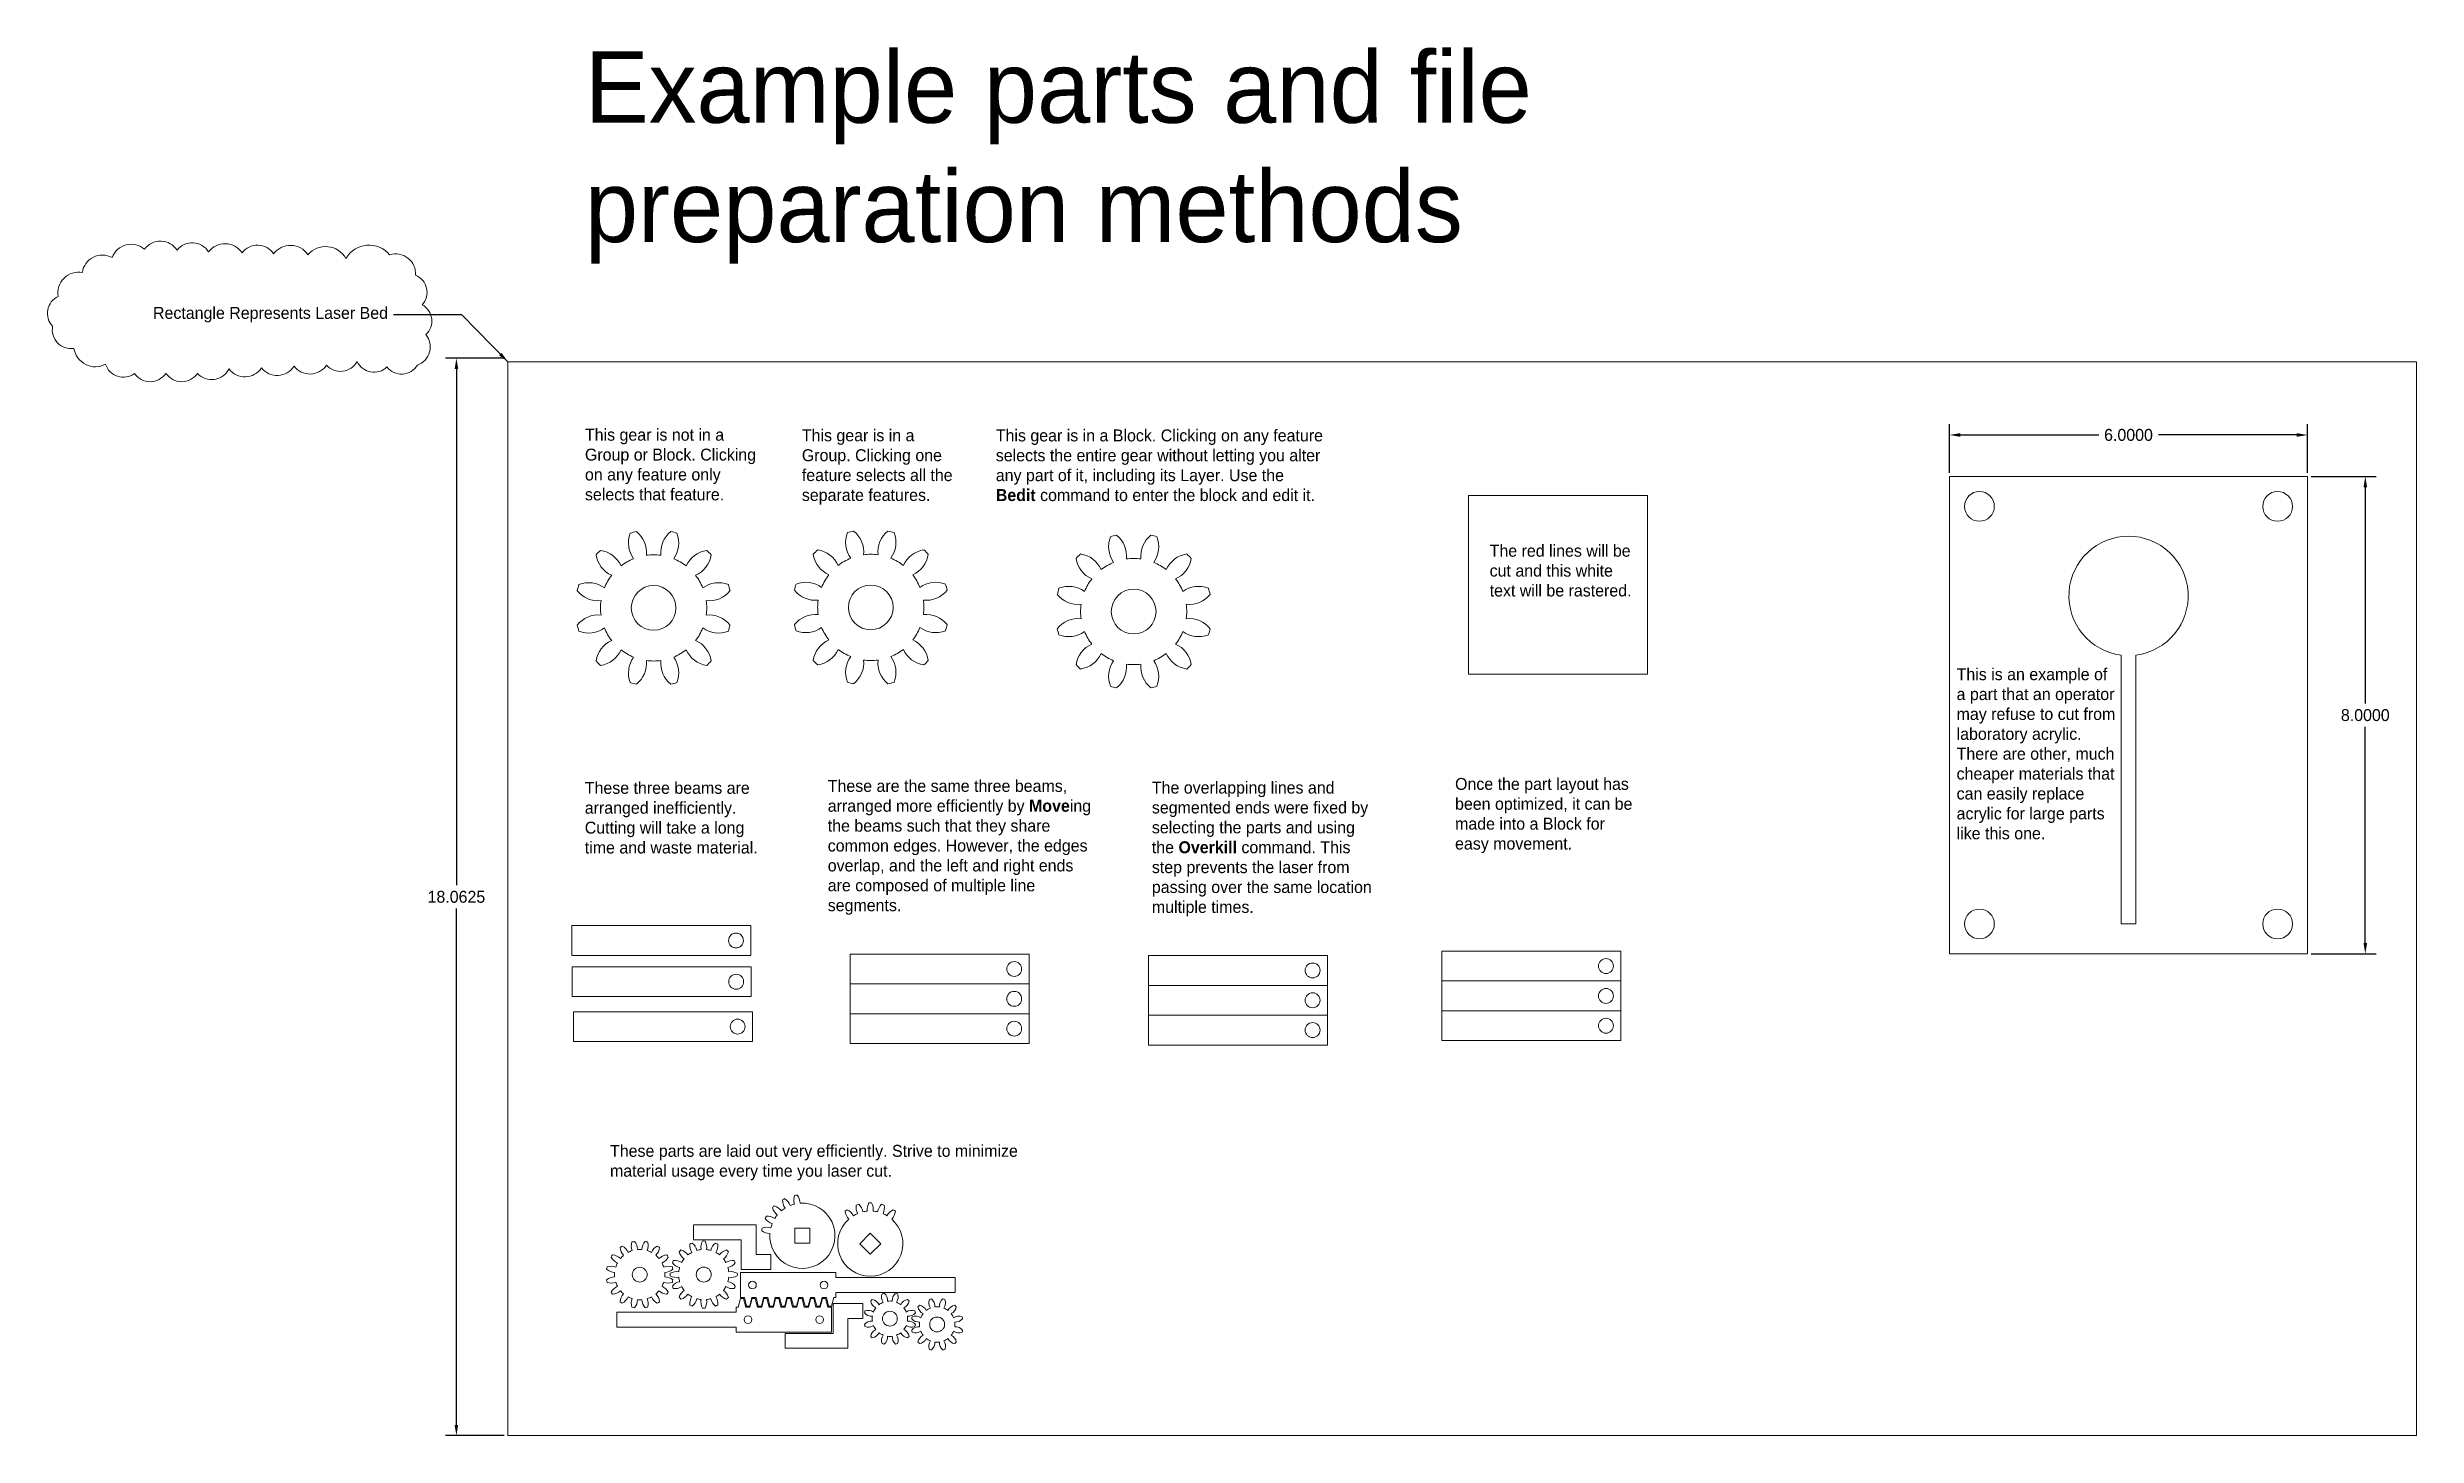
# Model space of a CAD drawing. Header units: inches. Extents: x 76 to 190, y -21 to 3.
# Drawn here: x 149.95 to 189.67, y -21.36 to 1.91 of the extents above; entities that cross this region are included whole.
import ezdxf

# ---------------------------------------------------------------- set-up
doc = ezdxf.new("R2010")
doc.units = ezdxf.units.IN
doc.header["$LTSCALE"] = 0.2
doc.header["$MEASUREMENT"] = 0
doc.layers.get('Defpoints').update_dxf_attribs({"color": 210})
doc.layers.add('PartsToCut', color=1, linetype='Continuous', lineweight=0)
doc.layers.add('PartsToRaster', color=7, linetype='Continuous', lineweight=0)
doc.layers.add('WILL NOT CUT', color=150, linetype='Continuous', lineweight=0, plot=False)
doc.styles.get("Standard").update_dxf_attribs({"font": 'GOTHIC.TTF', "height": 0.2})
doc.dimstyles.get("Standard").update_dxf_attribs({"dimtxt": 0.18, "dimasz": 0.18, "dimexe": 0.18, "dimexo": 0.0625, "dimgap": 0.09, "dimtad": 0, "dimtih": 1, "dimtoh": 1, "dimdec": 4, "dimzin": 0, "dimdsep": 46, "dimtxsty": 'Standard', "dimcen": 0.09, "dimadec": 0, "dimazin": 0, "dimtfac": 1, "dimtdec": 4, "dimtofl": 0, "dimtmove": 0, "dimatfit": 3, "dimfxl": 1, "dimtolj": 1, "dimtzin": 0, "dimarcsym": 0})

msp = doc.modelspace()

# ---------------------------------------------------------------- texts
at = {"layer": 'PartsToRaster', "insert": (174.12948, -6.42666), "char_height": 0.2, "attachment_point": 1}
msp.add_mtext_dynamic_manual_height_columns('The red lines will be cut and this white text will be rastered.', width=2.4963007, gutter_width=1, heights=[0], dxfattribs=at)
at = {"layer": 'WILL NOT CUT', "attachment_point": 1}
for s, width, insert, char_height in [('Example parts and file preparation methods', 19.5403233, (158.95994, 1.84738), 1.2), ('This gear is not in a Group or Block. Clicking on any feature only selects that feature.', 2.9253749, (158.96141, -4.48193), 0.2), ('This gear is in a Group. Clicking one feature selects all the separate features.', 2.5304396, (162.59797, -4.49192), 0.2), ('This gear is in a Block. Clicking on any feature selects the entire gear without letting you alter any part of it, including its Layer. Use the {\\fCentury Gothic|b1|i0|c0|p34;Bedit }command to enter the block and edit it.', 5.5423931, (165.84966, -4.49362), 0.2), ('This is an example of a part that an operator may refuse to cut from laboratory acrylic. There are other, much cheaper materials that can easily replace acrylic for large parts like this one.', 2.6891016, (181.95826, -8.49649), 0.2), ('Once the part layout has been optimized, it can be made into a Block for easy movement.', 3.0699776, (173.54931, -10.33555), 0.2), ('These three beams are arranged inefficiently. Cutting will take a long time and waste material.', 3.0116376, (158.95859, -10.40178), 0.2), ('These are the same three beams, arranged more efficiently by {\\fCentury Gothic|b1|i0|c0|p34;Move}ing the beams such that they share common edges. However, the edges overlap, and the left and right ends are composed of multiple line segments.', 4.4274389, (163.03207, -10.36895), 0.2), ('The overlapping lines and segmented ends were fixed by selecting the parts and using the {\\fCentury Gothic|b1|i0|c0|p34;Overkill} command. This step prevents the laser from passing over the same location multiple times.', 3.7486503, (168.466, -10.39723), 0.2), ('These parts are laid out very efficiently. Strive to minimize material usage every time you laser cut.', 6.8602925, (159.38188, -16.48691), 0.2)]:
    msp.add_mtext_dynamic_manual_height_columns(s, width=width, gutter_width=1, heights=[0], dxfattribs=dict(at, insert=insert, char_height=char_height))
at = {"layer": 'WILL NOT CUT', "insert": (155.65915, -2.56962), "char_height": 0.2, "attachment_point": 6}
msp.add_mtext('\\A1;Rectangle Represents Laser Bed', dxfattribs=at)

# ---------------------------------------------------------------- blocks, each defined once
blk = doc.blocks.new('*D9')
at = {"layer": 'Defpoints', "color": 0, "transparency": 16777216}
for p in [(156.806, -3.298), (157.67, -3.298), (157.67, -21.36)]:
    blk.add_point(p, dxfattribs=at)
at = {"layer": 'WILL NOT CUT', "color": 0, "lineweight": -2, "transparency": 16777216}
for p, q in [((157.608, -3.298), (156.626, -3.298)), ((156.806, -3.478), (156.806, -12.134)), ((156.806, -21.18), (156.806, -12.524)), ((157.608, -21.36), (156.626, -21.36))]:
    blk.add_line(p, q, dxfattribs=at)
at = {"layer": 'WILL NOT CUT', "color": 0, "transparency": 16777216}
for points in [[(156.776, -3.478), (156.836, -3.478), (156.806, -3.298)], [(156.776, -21.18), (156.836, -21.18), (156.806, -21.36)]]:
    blk.add_solid(points, dxfattribs=at)
at = {"layer": 'WILL NOT CUT', "color": 0, "transparency": 16777216, "insert": (156.806, -12.329), "char_height": 0.2, "attachment_point": 5}
blk.add_mtext('\\A1;18.0625', dxfattribs=at)
blk = doc.blocks.new('wasteful_part')
at = {"layer": 'PartsToCut'}
for p, q in [((172.197, -6.144), (178.197, -6.144)), ((172.197, -14.144), (172.197, -6.144)), ((178.197, -6.144), (178.197, -14.144)), ((175.072, -13.644), (175.072, -9.136)), ((175.322, -13.644), (175.322, -9.136)), ((175.322, -13.644), (175.072, -13.644)), ((178.197, -14.144), (172.197, -14.144))]:
    blk.add_line(p, q, dxfattribs=at)
for centre in [(172.697, -6.644), (177.697, -6.644), (172.697, -13.644), (177.697, -13.644)]:
    blk.add_circle(centre, 0.25, dxfattribs=at)
blk.add_arc((175.197, -8.144), 1, 277.1808, 262.8192, dxfattribs=at)
blk = doc.blocks.new('*D38')
at = {"layer": 'Defpoints', "color": 0, "transparency": 16777216}
for p in [(187.84, -4.586), (181.84, -5.283), (187.84, -5.283)]:
    blk.add_point(p, dxfattribs=at)
at = {"layer": 'WILL NOT CUT', "color": 0, "lineweight": -2, "transparency": 16777216}
for p, q in [((181.84, -5.221), (181.84, -4.406)), ((182.02, -4.586), (184.34, -4.586)), ((187.66, -4.586), (185.341, -4.586)), ((187.84, -5.221), (187.84, -4.406))]:
    blk.add_line(p, q, dxfattribs=at)
at = {"layer": 'WILL NOT CUT', "color": 0, "transparency": 16777216}
for points in [[(182.02, -4.556), (182.02, -4.616), (181.84, -4.586)], [(187.66, -4.556), (187.66, -4.616), (187.84, -4.586)]]:
    blk.add_solid(points, dxfattribs=at)
at = {"layer": 'WILL NOT CUT', "color": 0, "transparency": 16777216, "insert": (184.84, -4.586), "char_height": 0.2, "attachment_point": 5}
blk.add_mtext('\\A1;6.0000', dxfattribs=at)
blk = doc.blocks.new('*D39')
at = {"layer": 'Defpoints', "color": 0, "transparency": 16777216}
for p in [(187.84, -5.283), (187.84, -13.283), (188.81, -13.283)]:
    blk.add_point(p, dxfattribs=at)
at = {"layer": 'WILL NOT CUT', "color": 0, "lineweight": -2, "transparency": 16777216}
for p, q in [((187.903, -5.283), (188.99, -5.283)), ((188.81, -5.463), (188.81, -9.088)), ((188.81, -13.103), (188.81, -9.478)), ((187.903, -13.283), (188.99, -13.283))]:
    blk.add_line(p, q, dxfattribs=at)
at = {"layer": 'WILL NOT CUT', "color": 0, "transparency": 16777216}
for points in [[(188.78, -5.463), (188.84, -5.463), (188.81, -5.283)], [(188.78, -13.103), (188.84, -13.103), (188.81, -13.283)]]:
    blk.add_solid(points, dxfattribs=at)
at = {"layer": 'WILL NOT CUT', "color": 0, "transparency": 16777216, "insert": (188.81, -9.283), "char_height": 0.2, "attachment_point": 5}
blk.add_mtext('\\A1;8.0000', dxfattribs=at)
blk = doc.blocks.new('example_gear_block')
at = {"layer": 'PartsToCut', "linetype": 'Continuous'}
blk.add_circle((173.619, -11.538), 0.375, dxfattribs=at)
for centre, radius, start, end in [((173.647, -10.449), 0.45, 158.6, 215.9471), ((173.619, -11.538), 1.313, 102.681, 107.319), ((173.05, -10.609), 0.45, 354.0529, 51.4), ((174.188, -10.609), 0.45, 128.6, 185.9471), ((173.619, -11.538), 1.313, 72.681, 77.319), ((173.59, -10.449), 0.45, 324.0529, 21.4), ((173.619, -11.538), 1.313, 132.681, 137.319), ((173.099, -10.58), 0.45, 188.6, 245.9471), ((172.662, -11.018), 0.45, 24.0529, 81.4), ((173.619, -11.538), 0.89, 112.1714, 127.8286), ((173.619, -11.538), 0.89, 82.1714, 97.8286), ((173.619, -11.538), 0.89, 52.1714, 67.8286), ((174.576, -11.018), 0.45, 98.6, 155.9471), ((174.139, -10.58), 0.45, 294.0529, 351.4), ((173.619, -11.538), 1.313, 42.681, 47.319), ((172.53, -11.566), 0.45, 54.0529, 111.4), ((173.619, -11.538), 0.89, 142.1714, 157.8286), ((173.619, -11.538), 0.89, 22.1714, 37.8286), ((174.708, -11.566), 0.45, 68.6, 125.9471), ((173.619, -11.538), 1.312, 162.681, 167.319), ((172.69, -10.969), 0.45, 218.6, 275.9471), ((173.619, -11.538), 0.89, 172.1714, 187.8286), ((174.548, -10.969), 0.45, 264.0529, 321.4), ((173.619, -11.538), 0.89, 352.1714, 7.8286), ((173.619, -11.538), 1.312, 12.681, 17.319), ((172.69, -12.106), 0.45, 84.0529, 141.4), ((173.619, -11.538), 1.313, 192.681, 197.319), ((172.53, -11.509), 0.45, 248.6, 305.9471), ((173.619, -11.538), 0.89, 202.1714, 217.8286), ((173.619, -11.538), 0.89, 322.1714, 337.8286), ((174.708, -11.509), 0.45, 234.0529, 291.4), ((174.548, -12.106), 0.45, 38.6, 95.9471), ((173.619, -11.538), 1.313, 342.681, 347.319), ((173.099, -12.495), 0.45, 114.0529, 171.4), ((172.662, -12.057), 0.45, 278.6, 335.9471), ((173.619, -11.538), 0.89, 232.1714, 247.8286), ((173.619, -11.538), 0.89, 292.1714, 307.8286), ((174.576, -12.057), 0.45, 204.0529, 261.4), ((174.139, -12.495), 0.45, 8.6, 65.9471), ((173.619, -11.538), 1.313, 222.681, 227.319), ((173.647, -12.626), 0.45, 144.0529, 201.4), ((173.05, -12.466), 0.45, 308.6, 5.9471), ((173.619, -11.538), 0.89, 262.1714, 277.8286), ((174.188, -12.466), 0.45, 174.0529, 231.4), ((173.59, -12.626), 0.45, 338.6, 35.9471), ((173.619, -11.538), 1.313, 312.681, 317.319), ((173.619, -11.538), 1.313, 252.681, 257.319), ((173.619, -11.538), 1.312, 282.681, 287.319)]:
    blk.add_arc(centre, radius, start, end, dxfattribs=at)
blk = doc.blocks.new('example_efficient_block')
at = {"layer": 'PartsToCut'}
for p, q in [((173.66, -17.525), (176.66, -17.525)), ((173.66, -19.025), (173.66, -17.525)), ((176.66, -17.525), (176.66, -19.025)), ((173.66, -18.025), (176.66, -18.025)), ((173.66, -18.525), (176.66, -18.525)), ((176.66, -19.025), (173.66, -19.025))]:
    blk.add_line(p, q, dxfattribs=at)
for centre in [(176.41, -17.775), (176.41, -18.275), (176.41, -18.775)]:
    blk.add_circle(centre, 0.125, dxfattribs=at)

# ---------------------------------------------------------------- dimensions: what is measured, and where the dimension line sits
at = {"layer": 'WILL NOT CUT'}
for base, p1, p2, picture, middle in [((156.80564, -3.29787), (157.67038, -21.36037), (157.67038, -3.29787), '*D9', (156.80564, -12.32912)), ((188.81024, -13.28322), (187.84016, -5.28322), (187.84016, -13.28322), '*D39', (188.81024, -9.28322))]:
    dim = msp.add_linear_dim(base=base, p1=p1, p2=p2, angle=90, dimstyle='Standard', dxfattribs=at)
    dim.commit()
    dim.dimension.update_dxf_attribs({"geometry": picture, "text_midpoint": middle})
dim = msp.add_linear_dim(base=(187.84016, -4.58615), p1=(181.84016, -5.28322), p2=(187.84016, -5.28322), dimstyle='Standard', dxfattribs=at)
dim.commit()
dim.dimension.update_dxf_attribs({"geometry": '*D38', "text_midpoint": (184.84016, -4.58615)})

# ---------------------------------------------------------------- linework, layer by layer
at = {"layer": 'PartsToCut'}
for p, q in [((173.77661, -5.59826), (176.77661, -5.59826)), ((173.77661, -8.59826), (173.77661, -5.59826)), ((176.77661, -5.59826), (176.77661, -8.59826)), ((176.77661, -8.59826), (173.77661, -8.59826)), ((158.7442, -12.81079), (161.7442, -12.81079)), ((158.7442, -13.31079), (158.7442, -12.81079)), ((161.7442, -12.81079), (161.7442, -13.31079)), ((161.7442, -13.31079), (158.7442, -13.31079)), ((158.74658, -13.50202), (161.74658, -13.50202)), ((158.74658, -14.00202), (158.74658, -13.50202)), ((161.74658, -13.50202), (161.74658, -14.00202)), ((163.40816, -13.28852), (166.40816, -13.28852)), ((163.40816, -13.78852), (163.40816, -13.28852)), ((166.40816, -13.28852), (166.40816, -13.78852)), ((168.41022, -13.31274), (171.41022, -13.31274)), ((168.41022, -14.81274), (168.41022, -13.31274)), ((171.41022, -13.31274), (171.41022, -14.81274)), ((166.40816, -13.78852), (163.40816, -13.78852)), ((163.40816, -13.78852), (166.40816, -13.78852)), ((163.40816, -14.28852), (163.40816, -13.78852)), ((166.40816, -13.78852), (166.40816, -14.28852)), ((168.41022, -13.81274), (171.41022, -13.81274)), ((161.74658, -14.00202), (158.74658, -14.00202)), ((158.77127, -14.25438), (161.77127, -14.25438)), ((158.77127, -14.75438), (158.77127, -14.25438)), ((161.77127, -14.25438), (161.77127, -14.75438)), ((166.40816, -14.28852), (163.40816, -14.28852)), ((163.40816, -14.28852), (166.40816, -14.28852)), ((163.40816, -14.78852), (163.40816, -14.28852)), ((166.40816, -14.28852), (166.40816, -14.78852)), ((168.41022, -14.31274), (171.41022, -14.31274)), ((161.77127, -14.75438), (158.77127, -14.75438)), ((166.40816, -14.78852), (163.40816, -14.78852)), ((171.41022, -14.81274), (168.41022, -14.81274))]:
    msp.add_line(p, q, dxfattribs=at)
at = {"layer": 'PartsToCut', "linetype": 'Continuous'}
for p, q in [((160.77966, -17.82674), (161.82966, -17.82674)), ((160.77966, -18.07674), (160.77966, -17.82674)), ((161.82966, -17.82674), (161.82966, -18.32674)), ((161.57966, -18.07674), (160.77966, -18.07674)), ((161.57966, -18.57674), (161.57966, -18.07674)), ((162.73149, -17.88563), (162.48149, -17.88563)), ((162.48149, -17.88563), (162.48149, -18.13563)), ((162.48149, -18.13563), (162.73149, -18.13563)), ((162.73149, -18.13563), (162.73149, -17.88563)), ((163.74453, -17.96623), (163.56775, -18.14301)), ((163.56775, -18.14301), (163.74453, -18.31978)), ((163.92131, -18.14301), (163.74453, -17.96623)), ((163.74453, -18.31978), (163.92131, -18.14301)), ((161.56936, -18.62594), (161.56936, -19.04782)), ((163.16936, -18.62594), (161.56936, -18.62594)), ((162.07966, -18.57674), (161.57966, -18.57674)), ((161.82966, -18.32674), (162.07966, -18.32674)), ((162.07966, -18.32674), (162.07966, -18.57674)), ((163.16936, -18.71188), (163.16936, -18.62594)), ((161.5318, -19.20493), (161.56817, -19.06431)), ((161.62052, -19.06431), (161.56817, -19.06431)), ((161.63419, -19.04782), (161.56936, -19.04782)), ((161.65689, -19.20493), (161.62052, -19.06431)), ((161.63419, -19.04782), (161.67056, -19.18844)), ((161.75928, -19.04782), (161.72291, -19.18844)), ((161.72815, -19.20493), (161.76452, -19.06431)), ((161.83054, -19.04782), (161.75928, -19.04782)), ((161.81687, -19.06431), (161.76452, -19.06431)), ((161.85324, -19.20493), (161.81687, -19.06431)), ((161.83054, -19.04782), (161.86691, -19.18844)), ((161.95563, -19.04782), (161.91926, -19.18844)), ((161.9245, -19.20493), (161.96087, -19.06431)), ((162.02689, -19.04782), (161.95563, -19.04782)), ((162.01322, -19.06431), (161.96087, -19.06431)), ((162.04959, -19.20493), (162.01322, -19.06431)), ((162.02689, -19.04782), (162.06326, -19.18844)), ((162.15198, -19.04782), (162.11561, -19.18844)), ((162.12085, -19.20493), (162.15722, -19.06431)), ((162.22324, -19.04782), (162.15198, -19.04782)), ((162.20957, -19.06431), (162.15722, -19.06431)), ((162.24594, -19.20493), (162.20957, -19.06431)), ((162.22324, -19.04782), (162.25961, -19.18844)), ((162.34833, -19.04782), (162.31196, -19.18844)), ((162.3172, -19.20493), (162.35357, -19.06431)), ((162.41959, -19.04782), (162.34833, -19.04782)), ((162.40592, -19.06431), (162.35357, -19.06431)), ((162.44229, -19.20493), (162.40592, -19.06431)), ((162.41959, -19.04782), (162.45596, -19.18844)), ((162.54468, -19.04782), (162.50831, -19.18844)), ((162.51355, -19.20493), (162.54992, -19.06431)), ((162.61594, -19.04782), (162.54468, -19.04782)), ((162.60227, -19.06431), (162.54992, -19.06431)), ((162.63864, -19.20493), (162.60227, -19.06431)), ((162.61594, -19.04782), (162.65231, -19.18844)), ((162.74103, -19.04782), (162.70466, -19.18844)), ((162.7099, -19.20493), (162.74627, -19.06431)), ((162.81229, -19.04782), (162.74103, -19.04782)), ((162.79862, -19.06431), (162.74627, -19.06431)), ((162.83499, -19.20493), (162.79862, -19.06431)), ((162.81229, -19.04782), (162.84866, -19.18844)), ((162.93738, -19.04782), (162.90101, -19.18844)), ((162.90625, -19.20493), (162.94262, -19.06431)), ((163.00864, -19.04782), (162.93738, -19.04782)), ((162.99497, -19.06431), (162.94262, -19.06431)), ((163.03133, -19.20493), (162.99497, -19.06431)), ((163.00864, -19.04782), (163.04501, -19.18844)), ((163.13373, -19.04782), (163.09736, -19.18844)), ((163.13373, -19.04782), (163.16936, -19.04782)), ((165.16936, -18.71188), (163.16936, -18.71188)), ((163.16936, -18.96188), (165.16936, -18.96188)), ((163.16936, -19.04782), (163.16936, -18.96188)), ((165.16936, -18.96188), (165.16936, -18.71188)), ((159.49617, -19.29087), (159.49617, -19.54087)), ((161.49617, -19.29087), (159.49617, -19.29087)), ((161.5318, -19.20493), (161.49617, -19.20493)), ((161.49617, -19.20493), (161.49617, -19.29087)), ((161.65689, -19.20493), (161.72815, -19.20493)), ((161.67056, -19.18844), (161.72291, -19.18844)), ((161.85324, -19.20493), (161.9245, -19.20493)), ((161.86691, -19.18844), (161.91926, -19.18844)), ((162.04959, -19.20493), (162.12085, -19.20493)), ((162.06326, -19.18844), (162.11561, -19.18844)), ((162.24594, -19.20493), (162.3172, -19.20493)), ((162.25961, -19.18844), (162.31196, -19.18844)), ((162.44229, -19.20493), (162.51355, -19.20493)), ((162.45596, -19.18844), (162.50831, -19.18844)), ((162.63864, -19.20493), (162.7099, -19.20493)), ((162.65231, -19.18844), (162.70466, -19.18844)), ((162.83499, -19.20493), (162.90625, -19.20493)), ((162.84866, -19.18844), (162.90101, -19.18844)), ((163.03133, -19.20493), (163.09617, -19.20493)), ((163.04501, -19.18844), (163.09736, -19.18844)), ((163.09617, -19.62681), (163.09617, -19.20493)), ((163.12087, -19.14632), (163.12087, -19.64632)), ((163.62087, -19.14632), (163.12087, -19.14632)), ((163.37087, -19.39632), (163.62087, -19.39632)), ((163.37087, -19.89632), (163.37087, -19.39632)), ((163.62087, -19.39632), (163.62087, -19.14632)), ((159.49617, -19.54087), (161.49617, -19.54087)), ((161.49617, -19.54087), (161.49617, -19.62681)), ((161.49617, -19.62681), (163.09617, -19.62681)), ((163.12087, -19.64632), (162.32087, -19.64632)), ((162.32087, -19.64632), (162.32087, -19.89632)), ((162.32087, -19.89632), (163.37087, -19.89632))]:
    msp.add_line(p, q, dxfattribs=at)
for centre, radius in [((160.1127, -7.48489), 0.375), ((163.75341, -7.47652), 0.375), ((159.87965, -18.66194), 0.125), ((160.95371, -18.66047), 0.125), ((161.76936, -18.83688), 0.065), ((162.96936, -18.83688), 0.065), ((161.69617, -19.41587), 0.065), ((162.89617, -19.41587), 0.065), ((164.07361, -19.40032), 0.125), ((164.86595, -19.49709), 0.125)]:
    msp.add_circle(centre, radius, dxfattribs=at)
at = {"layer": 'PartsToCut'}
for centre in [(161.4942, -13.06079), (166.15816, -13.53852), (171.16022, -13.56274), (161.49658, -13.75202), (166.15816, -14.03852), (171.16022, -14.06274), (161.52127, -14.50438), (166.15816, -14.53852), (171.16022, -14.56274)]:
    msp.add_circle(centre, 0.125, dxfattribs=at)
at = {"layer": 'PartsToCut', "linetype": 'Continuous'}
for centre, radius, start, end in [((160.14096, -6.39609), 0.45, 158.59997, 215.947081), ((160.1127, -7.48489), 1.3125, 102.681036, 107.318964), ((159.54383, -6.55609), 0.45, 354.052919, 51.40003), ((160.68157, -6.55609), 0.45, 128.59997, 185.947081), ((160.1127, -7.48489), 1.3125, 72.681036, 77.318964), ((160.08445, -6.39609), 0.45, 324.052919, 21.40003), ((163.78166, -6.38772), 0.45, 158.59997, 215.947081), ((163.75341, -7.47652), 1.3125, 102.681036, 107.318964), ((163.18454, -6.54772), 0.45, 354.052919, 51.40003), ((164.32228, -6.54772), 0.45, 128.59997, 185.947081), ((163.75341, -7.47652), 1.3125, 72.681036, 77.318964), ((163.72515, -6.38772), 0.45, 324.052919, 21.40003), ((160.1127, -7.48489), 1.3125, 132.681036, 137.318964), ((159.59277, -6.52783), 0.45, 188.59997, 245.947081), ((159.15565, -6.96496), 0.45, 24.052919, 81.40003), ((160.1127, -7.48489), 0.89048, 112.171389, 127.828611), ((160.1127, -7.48489), 0.89047, 82.171389, 97.828611), ((160.1127, -7.48489), 0.89048, 52.171389, 67.828611), ((161.06976, -6.96496), 0.45, 98.59997, 155.947081), ((160.63263, -6.52783), 0.45, 294.052919, 351.40003), ((160.1127, -7.48489), 1.3125, 42.681036, 47.318964), ((163.75341, -7.47652), 1.3125, 132.681036, 137.318964), ((163.23348, -6.51946), 0.45, 188.59997, 245.947081), ((162.79635, -6.95659), 0.45, 24.052919, 81.40003), ((163.75341, -7.47652), 0.89048, 112.171389, 127.828611), ((163.75341, -7.47652), 0.89047, 82.171389, 97.828611), ((163.75341, -7.47652), 0.89048, 52.171389, 67.828611), ((164.71046, -6.95659), 0.45, 98.59997, 155.947081), ((164.27334, -6.51946), 0.45, 294.052919, 351.40003), ((163.75341, -7.47652), 1.3125, 42.681036, 47.318964), ((160.1127, -7.48489), 1.3125, 162.681036, 167.318964), ((159.0239, -7.51315), 0.45, 54.052919, 111.40003), ((160.1127, -7.48489), 0.89048, 142.171389, 157.828611), ((160.1127, -7.48489), 0.89048, 22.171389, 37.828611), ((161.2015, -7.51315), 0.45, 68.59997, 125.947081), ((160.1127, -7.48489), 1.3125, 12.681036, 17.318964), ((163.75341, -7.47652), 1.3125, 162.681036, 167.318964), ((162.66461, -7.50477), 0.45, 54.052919, 111.40003), ((163.75341, -7.47652), 0.89048, 142.171389, 157.828611), ((163.75341, -7.47652), 0.89048, 22.171389, 37.828611), ((164.84221, -7.50477), 0.45, 68.59997, 125.947081), ((163.75341, -7.47652), 1.3125, 12.681036, 17.318964), ((159.1839, -6.91602), 0.45, 218.59997, 275.947081), ((160.1127, -7.48489), 0.89048, 172.171389, 187.828611), ((161.0415, -6.91602), 0.45, 264.052919, 321.40003), ((160.1127, -7.48489), 0.89048, 352.171389, 7.828611), ((162.82461, -6.90765), 0.45, 218.59997, 275.947081), ((163.75341, -7.47652), 0.89048, 172.171389, 187.828611), ((164.68221, -6.90765), 0.45, 264.052919, 321.40003), ((163.75341, -7.47652), 0.89048, 352.171389, 7.828611), ((159.1839, -8.05376), 0.45, 84.052919, 141.40003), ((160.1127, -7.48489), 1.3125, 192.681036, 197.318964), ((159.0239, -7.45663), 0.45, 248.59997, 305.947081), ((160.1127, -7.48489), 0.89048, 202.171389, 217.828611), ((160.1127, -7.48489), 0.89048, 322.171389, 337.828611), ((161.2015, -7.45663), 0.45, 234.052919, 291.40003), ((161.0415, -8.05376), 0.45, 38.59997, 95.947081), ((160.1127, -7.48489), 1.3125, 342.681036, 347.318964), ((162.82461, -8.04539), 0.45, 84.052919, 141.40003), ((163.75341, -7.47652), 1.3125, 192.681036, 197.318964), ((162.66461, -7.44826), 0.45, 248.59997, 305.947081), ((163.75341, -7.47652), 0.89048, 202.171389, 217.828611), ((163.75341, -7.47652), 0.89048, 322.171389, 337.828611), ((164.84221, -7.44826), 0.45, 234.052919, 291.40003), ((164.68221, -8.04539), 0.45, 38.59997, 95.947081), ((163.75341, -7.47652), 1.3125, 342.681036, 347.318964), ((159.59277, -8.44195), 0.45, 114.052919, 171.40003), ((159.15565, -8.00482), 0.45, 278.59997, 335.947081), ((160.1127, -7.48489), 0.89048, 232.171389, 247.828611), ((160.14096, -8.57369), 0.45, 144.052919, 201.40003), ((160.1127, -7.48489), 0.89047, 292.171389, 307.828611), ((160.08445, -8.57369), 0.45, 338.59997, 35.947081), ((161.06976, -8.00482), 0.45, 204.052919, 261.40003), ((160.63263, -8.44195), 0.45, 8.59997, 65.947081), ((163.23348, -8.43357), 0.45, 114.052919, 171.40003), ((162.79635, -7.99645), 0.45, 278.59997, 335.947081), ((163.75341, -7.47652), 0.89048, 232.171389, 247.828611), ((163.78166, -8.56532), 0.45, 144.052919, 201.40003), ((163.75341, -7.47652), 0.89047, 292.171389, 307.828611), ((163.72515, -8.56532), 0.45, 338.59997, 35.947081), ((164.71046, -7.99645), 0.45, 204.052919, 261.40003), ((164.27334, -8.43357), 0.45, 8.59997, 65.947081), ((160.1127, -7.48489), 1.3125, 222.681036, 227.318964), ((160.1127, -7.48489), 1.3125, 252.681036, 257.318964), ((159.54383, -8.41369), 0.45, 308.59997, 5.947081), ((160.1127, -7.48489), 0.89047, 262.171389, 277.828611), ((160.68157, -8.41369), 0.45, 174.052919, 231.40003), ((160.1127, -7.48489), 1.3125, 282.681036, 287.318964), ((160.1127, -7.48489), 1.3125, 312.681036, 317.318964), ((163.75341, -7.47652), 1.3125, 222.681036, 227.318964), ((163.75341, -7.47652), 1.3125, 252.681036, 257.318964), ((163.18454, -8.40532), 0.45, 308.59997, 5.947081), ((163.75341, -7.47652), 0.89047, 262.171389, 277.828611), ((164.32228, -8.40532), 0.45, 174.052919, 231.40003), ((163.75341, -7.47652), 1.3125, 282.681036, 287.318964), ((163.75341, -7.47652), 1.3125, 312.681036, 317.318964), ((162.60649, -18.01063), 0.54683, 176.157622, 93.842378), ((162.52481, -17.41108), 0.25, 179.391761, 213.125633), ((162.60649, -18.01063), 0.6875, 115.156298, 118.843702), ((162.16945, -17.59215), 0.25, 20.874367, 54.608239), ((162.71408, -17.41518), 0.25, 161.391761, 195.125633), ((162.60649, -18.01063), 0.6875, 97.156298, 100.843702), ((162.32016, -17.47758), 0.25, 2.874367, 36.608239), ((163.94395, -17.57172), 0.25, 152.391761, 186.125633), ((163.74453, -18.14301), 0.6875, 88.156298, 91.843702), ((163.54512, -17.57172), 0.25, 353.874367, 27.608239), ((162.01104, -18.11823), 0.25, 74.874367, 108.608239), ((162.60649, -18.01063), 0.6875, 151.156298, 154.843702), ((162.188, -17.5736), 0.25, 215.391761, 249.125633), ((162.00694, -17.92896), 0.25, 56.874367, 90.608239), ((162.60649, -18.01063), 0.54683, 158.157622, 165.842378), ((162.60649, -18.01063), 0.6875, 133.156298, 136.843702), ((162.34354, -17.46567), 0.25, 197.391761, 231.125633), ((162.06152, -17.74768), 0.25, 38.874367, 72.608239), ((162.60649, -18.01063), 0.54683, 140.157622, 147.842378), ((162.60649, -18.01063), 0.54683, 122.157622, 129.842378), ((162.60649, -18.01063), 0.54683, 104.157622, 111.842378), ((163.74453, -18.14301), 0.54683, 131.157622, 48.842378), ((163.74453, -18.14301), 0.6875, 124.156298, 127.843702), ((163.57007, -17.56361), 0.25, 188.391761, 222.125633), ((163.24741, -17.79804), 0.25, 29.874367, 63.608239), ((163.74453, -18.14301), 0.54682, 113.157622, 120.842378), ((163.75765, -17.53805), 0.25, 170.391761, 204.125633), ((163.74453, -18.14301), 0.6875, 106.156298, 109.843702), ((163.37834, -17.6613), 0.25, 11.874367, 45.608239), ((163.74453, -18.14301), 0.54682, 95.157622, 102.842378), ((163.74453, -18.14301), 0.54682, 77.157622, 84.842378), ((164.11072, -17.6613), 0.25, 134.391761, 168.125633), ((163.74453, -18.14301), 0.6875, 70.156298, 73.843702), ((163.73141, -17.53805), 0.25, 335.874367, 9.608239), ((163.74453, -18.14301), 0.54682, 59.157622, 66.842378), ((164.24166, -17.79804), 0.25, 116.391761, 150.125633), ((163.919, -17.56361), 0.25, 317.874367, 351.608239), ((163.74453, -18.14301), 0.6875, 52.156298, 55.843702), ((159.87965, -18.66194), 0.5625, 121.650907, 125.849093), ((159.74995, -18.19557), 0.2, 182.990169, 225.396963), ((159.49841, -18.36364), 0.2, 22.103037, 64.509831), ((159.87965, -18.66194), 0.42183, 107.322221, 117.677779), ((159.93829, -18.18143), 0.2, 160.490169, 202.896963), ((159.87965, -18.66194), 0.5625, 99.150907, 103.349093), ((159.64159, -18.24045), 0.2, 359.603037, 42.009831), ((159.87965, -18.66194), 0.42183, 84.822221, 95.177779), ((160.11771, -18.24045), 0.2, 137.990169, 180.396963), ((159.87965, -18.66194), 0.5625, 76.650907, 80.849093), ((159.821, -18.18143), 0.2, 337.103037, 19.509831), ((159.87965, -18.66194), 0.42182, 62.322221, 72.677779), ((160.26089, -18.36364), 0.2, 115.490169, 157.896963), ((160.00935, -18.19557), 0.2, 314.603037, 357.009831), ((159.87965, -18.66194), 0.5625, 54.150907, 58.349093), ((160.95371, -18.66047), 0.5625, 132.900907, 137.099093), ((160.5216, -18.44227), 0.2, 33.353037, 75.759831), ((160.91749, -18.17775), 0.2, 171.740169, 214.146963), ((160.95371, -18.66047), 0.5625, 110.400907, 114.599093), ((160.63799, -18.29352), 0.2, 10.853037, 53.259831), ((160.95371, -18.66047), 0.42183, 96.072221, 106.427779), ((161.10497, -18.20063), 0.2, 149.240169, 191.646963), ((160.95371, -18.66047), 0.5625, 87.900907, 92.099093), ((160.80245, -18.20063), 0.2, 348.353037, 30.759831), ((160.95371, -18.66047), 0.42183, 73.572221, 83.927779), ((161.26943, -18.29352), 0.2, 126.740169, 169.146963), ((160.95371, -18.66047), 0.5625, 65.400907, 69.599093), ((160.98994, -18.17775), 0.2, 325.853037, 8.259831), ((161.38582, -18.44227), 0.2, 104.240169, 146.646963), ((160.95371, -18.66047), 0.5625, 42.900907, 47.099093), ((162.60649, -18.01063), 0.6875, 169.156298, 172.843702), ((162.07343, -17.72431), 0.25, 233.391761, 267.125633), ((159.87965, -18.66194), 0.5625, 166.650907, 170.849093), ((159.45816, -18.42388), 0.2, 227.990169, 270.396963), ((159.39914, -18.72059), 0.2, 67.103037, 109.509831), ((159.87965, -18.66194), 0.5625, 144.150907, 148.349093), ((159.58135, -18.2807), 0.2, 205.490169, 247.896963), ((159.41327, -18.53224), 0.2, 44.603037, 87.009831), ((159.87965, -18.66194), 0.42183, 174.822221, 185.177779), ((159.87965, -18.66194), 0.42183, 152.322221, 162.677779), ((159.87965, -18.66194), 0.42183, 129.822221, 140.177779), ((159.87965, -18.66194), 0.42183, 39.822221, 50.177779), ((160.34602, -18.53224), 0.2, 92.990169, 135.396963), ((160.17795, -18.2807), 0.2, 292.103037, 334.509831), ((159.87965, -18.66194), 0.42183, 17.322221, 27.677779), ((160.36016, -18.72059), 0.2, 70.490169, 112.896963), ((160.30114, -18.42388), 0.2, 269.603037, 312.009831), ((159.87965, -18.66194), 0.42182, 354.822221, 5.177779), ((159.87965, -18.66194), 0.5625, 31.650907, 35.849093), ((160.95371, -18.66047), 0.5625, 177.900907, 182.099093), ((160.49388, -18.81173), 0.2, 78.353037, 120.759831), ((160.95371, -18.66047), 0.5625, 155.400907, 159.599093), ((160.58677, -18.34475), 0.2, 216.740169, 259.146963), ((159.87965, -18.66194), 0.5625, 9.150907, 13.349093), ((160.471, -18.62424), 0.2, 55.853037, 98.259831), ((160.95371, -18.66047), 0.42183, 163.572221, 173.927779), ((160.73552, -18.22836), 0.2, 194.240169, 236.646963), ((160.95371, -18.66047), 0.42183, 141.072221, 151.427779), ((160.95371, -18.66047), 0.42183, 118.572221, 128.927779), ((160.95371, -18.66047), 0.42183, 51.072221, 61.427779), ((161.17191, -18.22836), 0.2, 303.353037, 345.759831), ((160.95371, -18.66047), 0.42183, 28.572221, 38.927779), ((161.43643, -18.62424), 0.2, 81.740169, 124.146963), ((161.32066, -18.34475), 0.2, 280.853037, 323.259831), ((160.95371, -18.66047), 0.42182, 6.072221, 16.427779), ((161.41355, -18.81173), 0.2, 59.240169, 101.646963), ((160.95371, -18.66047), 0.5625, 20.400907, 24.599093), ((160.95371, -18.66047), 0.5625, 357.900907, 2.099093), ((159.45816, -18.90001), 0.2, 89.603037, 132.009831), ((159.87965, -18.66194), 0.5625, 189.150907, 193.349093), ((159.39914, -18.6033), 0.2, 250.490169, 292.896963), ((159.58135, -19.04318), 0.2, 112.103037, 154.509831), ((159.87965, -18.66194), 0.5625, 211.650907, 215.849093), ((159.41327, -18.79165), 0.2, 272.990169, 315.396963), ((159.87965, -18.66194), 0.42183, 197.322221, 207.677779), ((159.74995, -19.12832), 0.2, 134.603037, 177.009831), ((159.87965, -18.66194), 0.42183, 219.822221, 230.177779), ((159.49841, -18.96025), 0.2, 295.490169, 337.896963), ((159.87965, -18.66194), 0.42183, 242.322221, 252.677779), ((159.93829, -19.14245), 0.2, 157.103037, 199.509831), ((159.87965, -18.66194), 0.42183, 287.322221, 297.677779), ((159.821, -19.14245), 0.2, 340.490169, 22.896963), ((160.26089, -18.96025), 0.2, 202.103037, 244.509831), ((159.87965, -18.66194), 0.42182, 309.822221, 320.177779), ((160.00935, -19.12832), 0.2, 2.990169, 45.396963), ((160.34602, -18.79165), 0.2, 224.603037, 267.009831), ((159.87965, -18.66194), 0.42183, 332.322221, 342.677779), ((160.17795, -19.04318), 0.2, 25.490169, 67.896963), ((160.36016, -18.6033), 0.2, 247.103037, 289.509831), ((160.30114, -18.90001), 0.2, 47.990169, 90.396963), ((159.87965, -18.66194), 0.5625, 324.150907, 328.349093), ((160.49388, -18.50921), 0.2, 239.240169, 281.646963), ((160.58677, -18.97619), 0.2, 100.853037, 143.259831), ((160.95371, -18.66047), 0.5625, 200.400907, 204.599093), ((159.87965, -18.66194), 0.5625, 346.650907, 350.849093), ((160.471, -18.69669), 0.2, 261.740169, 304.146963), ((160.95371, -18.66047), 0.42182, 186.072221, 196.427779), ((160.73552, -19.09258), 0.2, 123.353037, 165.759831), ((160.95371, -18.66047), 0.5625, 222.900907, 227.099093), ((160.5216, -18.87866), 0.2, 284.240169, 326.646963), ((160.95371, -18.66047), 0.42183, 208.572221, 218.927779), ((160.95371, -18.66047), 0.42183, 231.072221, 241.427779), ((160.91749, -19.14319), 0.2, 145.853037, 188.259831), ((160.63799, -19.02742), 0.2, 306.740169, 349.146963), ((160.95371, -18.66047), 0.42183, 253.572221, 263.927779), ((160.95371, -18.66047), 0.42182, 276.072221, 286.427779), ((161.26943, -19.02742), 0.2, 190.853037, 233.259831), ((160.95371, -18.66047), 0.42183, 298.572221, 308.927779), ((160.98994, -19.14319), 0.2, 351.740169, 34.146963), ((161.38582, -18.87866), 0.2, 213.353037, 255.759831), ((160.95371, -18.66047), 0.42183, 321.072221, 331.427779), ((161.17191, -19.09258), 0.2, 14.240169, 56.646963), ((161.43643, -18.69669), 0.2, 235.853037, 278.259831), ((160.95371, -18.66047), 0.5625, 312.900907, 317.099093), ((160.95371, -18.66047), 0.42183, 343.572221, 353.927779), ((161.32066, -18.97619), 0.2, 36.740169, 79.146963), ((161.41355, -18.50921), 0.2, 258.353037, 300.759831), ((160.95371, -18.66047), 0.5625, 335.400907, 339.599093), ((164.08303, -19.03738), 0.15, 158.59997, 215.947081), ((164.07361, -19.40032), 0.4375, 102.681036, 107.318964), ((163.88399, -19.09072), 0.15, 354.052919, 51.40003), ((164.26323, -19.09072), 0.15, 128.59997, 185.947081), ((164.07361, -19.40032), 0.4375, 72.681036, 77.318964), ((164.06419, -19.03738), 0.15, 324.052919, 21.40003), ((159.87965, -18.66194), 0.5625, 234.150907, 238.349093), ((159.87965, -18.66194), 0.5625, 256.650907, 260.849093), ((159.64159, -19.08343), 0.2, 317.990169, 0.396963), ((159.87965, -18.66194), 0.42182, 264.822221, 275.177779), ((160.11771, -19.08343), 0.2, 179.603037, 222.009831), ((159.87965, -18.66194), 0.5625, 279.150907, 283.349093), ((159.87965, -18.66194), 0.5625, 301.650907, 305.849093), ((160.95371, -18.66047), 0.5625, 245.400907, 249.599093), ((161.10497, -19.1203), 0.2, 168.353037, 210.759831), ((160.95371, -18.66047), 0.5625, 267.900907, 272.099093), ((160.80245, -19.1203), 0.2, 329.240169, 11.646963), ((160.95371, -18.66047), 0.5625, 290.400907, 294.599093), ((164.07361, -19.40032), 0.4375, 162.681036, 167.318964), ((163.76401, -19.21069), 0.15, 218.59997, 275.947081), ((163.76401, -19.58994), 0.15, 84.052919, 141.40003), ((163.71068, -19.40973), 0.15, 54.052919, 111.40003), ((164.07361, -19.40032), 0.4375, 132.681036, 137.318964), ((163.9003, -19.0813), 0.15, 188.59997, 245.947081), ((164.07361, -19.40032), 0.29683, 172.171389, 187.828611), ((163.75459, -19.22701), 0.15, 24.052919, 81.40003), ((164.07361, -19.40032), 0.29683, 142.171389, 157.828611), ((164.07361, -19.40032), 0.29683, 112.171389, 127.828611), ((164.07361, -19.40032), 0.29683, 82.171389, 97.828611), ((164.07361, -19.40032), 0.29683, 52.171389, 67.828611), ((164.39263, -19.22701), 0.15, 98.59997, 155.947081), ((164.24692, -19.0813), 0.15, 294.052919, 351.40003), ((164.07361, -19.40032), 0.29683, 22.171389, 37.828611), ((164.43654, -19.40973), 0.15, 68.59997, 125.947081), ((164.38321, -19.21069), 0.15, 264.052919, 321.40003), ((164.07361, -19.40032), 0.29683, 352.171389, 7.828611), ((164.38321, -19.58994), 0.15, 38.59997, 95.947081), ((164.07361, -19.40032), 0.4375, 42.681036, 47.318964), ((164.86595, -19.49709), 0.4375, 162.681036, 167.318964), ((164.55635, -19.30746), 0.15, 218.59997, 275.947081), ((164.50302, -19.50651), 0.15, 54.052919, 111.40003), ((164.07361, -19.40032), 0.4375, 12.681036, 17.318964), ((164.86595, -19.49709), 0.4375, 132.681036, 137.318964), ((164.69264, -19.17807), 0.15, 188.59997, 245.947081), ((164.86595, -19.49709), 0.29683, 172.171389, 187.828611), ((164.54693, -19.32378), 0.15, 24.052919, 81.40003), ((164.86595, -19.49709), 0.29683, 142.171389, 157.828611), ((164.86595, -19.49709), 0.29683, 112.171389, 127.828611), ((164.87537, -19.13415), 0.15, 158.59997, 215.947081), ((164.86595, -19.49709), 0.4375, 102.681036, 107.318964), ((164.67633, -19.18749), 0.15, 354.052919, 51.40003), ((164.86595, -19.49709), 0.29682, 82.171389, 97.828611), ((165.05558, -19.18749), 0.15, 128.59997, 185.947081), ((164.86595, -19.49709), 0.4375, 72.681036, 77.318964), ((164.85653, -19.13415), 0.15, 324.052919, 21.40003), ((164.86595, -19.49709), 0.29683, 52.171389, 67.828611), ((165.18497, -19.32378), 0.15, 98.59997, 155.947081), ((165.03926, -19.17807), 0.15, 294.052919, 351.40003), ((164.86595, -19.49709), 0.29683, 22.171389, 37.828611), ((165.22889, -19.50651), 0.15, 68.59997, 125.947081), ((165.17555, -19.30746), 0.15, 264.052919, 321.40003), ((164.86595, -19.49709), 0.29683, 352.171389, 7.828611), ((164.86595, -19.49709), 0.4375, 42.681036, 47.318964), ((164.86595, -19.49709), 0.4375, 12.681036, 17.318964), ((164.07361, -19.40032), 0.4375, 192.681036, 197.318964), ((163.71068, -19.3909), 0.15, 248.59997, 305.947081), ((163.9003, -19.71933), 0.15, 114.052919, 171.40003), ((164.07361, -19.40032), 0.4375, 222.681036, 227.318964), ((163.75459, -19.57363), 0.15, 278.59997, 335.947081), ((164.07361, -19.40032), 0.29683, 202.171389, 217.828611), ((164.07361, -19.40032), 0.29682, 232.171389, 247.828611), ((164.08303, -19.76325), 0.15, 144.052919, 201.40003), ((164.07361, -19.40032), 0.4375, 252.681036, 257.318964), ((163.88399, -19.70992), 0.15, 308.59997, 5.947081), ((164.07361, -19.40032), 0.29682, 262.171389, 277.828611), ((164.26323, -19.70992), 0.15, 174.052919, 231.40003), ((164.07361, -19.40032), 0.4375, 282.681036, 287.318964), ((164.07361, -19.40032), 0.29682, 292.171389, 307.828611), ((164.06419, -19.76325), 0.15, 338.59997, 35.947081), ((164.39263, -19.57363), 0.15, 204.052919, 261.40003), ((164.07361, -19.40032), 0.29683, 322.171389, 337.828611), ((164.24692, -19.71933), 0.15, 8.59997, 65.947081), ((164.43654, -19.3909), 0.15, 234.052919, 291.40003), ((164.07361, -19.40032), 0.4375, 312.681036, 317.318964), ((164.55635, -19.68671), 0.15, 84.052919, 141.40003), ((164.86595, -19.49709), 0.4375, 192.681036, 197.318964), ((164.50302, -19.48767), 0.15, 248.59997, 305.947081), ((164.07361, -19.40032), 0.4375, 342.681036, 347.318964), ((164.69264, -19.81611), 0.15, 114.052919, 171.40003), ((164.86595, -19.49709), 0.4375, 222.681036, 227.318964), ((164.54693, -19.6704), 0.15, 278.59997, 335.947081), ((164.86595, -19.49709), 0.29683, 202.171389, 217.828611), ((164.86595, -19.49709), 0.29683, 232.171389, 247.828611), ((164.87537, -19.86002), 0.15, 144.052919, 201.40003), ((164.67633, -19.80669), 0.15, 308.59997, 5.947081), ((164.86595, -19.49709), 0.29682, 262.171389, 277.828611), ((165.05558, -19.80669), 0.15, 174.052919, 231.40003), ((164.86595, -19.49709), 0.29682, 292.171389, 307.828611), ((164.85653, -19.86002), 0.15, 338.59997, 35.947081), ((165.18497, -19.6704), 0.15, 204.052919, 261.40003), ((164.86595, -19.49709), 0.29683, 322.171389, 337.828611), ((165.03926, -19.81611), 0.15, 8.59997, 65.947081), ((165.22889, -19.48767), 0.15, 234.052919, 291.40003), ((165.17555, -19.68671), 0.15, 38.59997, 95.947081), ((164.86595, -19.49709), 0.4375, 312.681036, 317.318964), ((164.86595, -19.49709), 0.4375, 342.681036, 347.318964), ((164.86595, -19.49709), 0.4375, 252.681036, 257.318964), ((164.86595, -19.49709), 0.4375, 282.681036, 287.318964)]:
    msp.add_arc(centre, radius, start, end, dxfattribs=at)
at = {"layer": 'WILL NOT CUT'}
msp.add_line((157.67038, -3.36037), (181.67038, -3.36037), dxfattribs=at)
msp.add_lwpolyline([(154.9551, -1.62691, 0.52056705), (154.31697, -1.56471, 0.52056705), (154.31697, -1.56471, 0.52056705), (153.74109, -1.54916, 0.52056705), (153.74109, -1.54916, 0.52056705), (153.21191, -1.53361, 0.52056705), (153.21191, -1.53361, 0.52056705), (152.6516, -1.51806, 0.52056705), (152.6516, -1.51806, 0.52056705), (152.12242, -1.48696, 0.52056705), (152.12242, -1.48696, 0.52056705), (151.57767, -1.47141, 0.52056705), (151.57767, -1.47141, 0.52056705), (151.03293, -1.61136, 0.52056705), (151.03293, -1.61136, 0.52056705), (150.53487, -1.86015, 0.52056705), (150.53487, -1.86015, 0.52056705), (150.1302, -2.26443, 0.52056705), (150.1302, -2.26443, 0.52056705), (150.03682, -2.76201, 0.52056705), (150.03682, -2.76201, 0.52056705), (150.3948, -3.13519, 0.52056705), (150.3948, -3.13519, 0.52056705), (150.92398, -3.39953, 0.52056705), (150.92398, -3.39953, 0.52056705), (151.40647, -3.55502, 0.52056705), (151.40647, -3.55502, 0.52056705), (151.93565, -3.55502, 0.52056705), (151.93565, -3.55502, 0.52056705), (152.46483, -3.55502, 0.52056705), (152.46483, -3.55502, 0.52056705), (152.99401, -3.47727, 0.52056705), (152.99401, -3.47727, 0.52056705), (153.53876, -3.46172, 0.52056705), (153.53876, -3.46172, 0.52056705), (154.0835, -3.43063, 0.52056705), (154.0835, -3.43063, 0.52056705), (154.62825, -3.41508, 0.52056705), (154.62825, -3.41508, 0.52056705), (155.14187, -3.35288, 0.52056705), (155.14187, -3.35288, 0.52056705), (155.63992, -3.44618, 0.52056705), (155.63992, -3.44618, 0.52056705), (156.15354, -3.41508, 0.52056705), (156.15354, -3.41508, 0.52056705), (156.29362, -2.90195, 0.52056705), (156.29362, -2.90195, 0.52056705), (156.23136, -2.40437, 0.52056705), (156.23136, -2.40437, 0.52056705), (156.12241, -1.90679, 0.52056705), (156.12241, -1.90679, 0.52056705), (155.68661, -1.56471, 0.52056705), (155.68661, -1.56471, 0.52056705)], format="xyb", close=True, dxfattribs=at)
msp.add_lwpolyline([(157.67038, -21.36037), (189.67038, -21.36037), (189.67038, -3.36037), (157.67038, -3.36037)], close=True, dxfattribs=at)

# ---------------------------------------------------------------- block references
at = {"layer": 'PartsToCut'}
for name, p in [('wasteful_part', (9.64347, 0.86089)), ('example_gear_block', (-5.45764, 3.99201)), ('example_efficient_block', (-0.33097, 4.28576))]:
    msp.add_blockref(name, p, dxfattribs=at)

msp.set_redraw_order([(e.dxf.handle, doc.entitydb.next_handle()) for e in msp.query("TEXT MTEXT ATTDEF DIMENSION ARC_DIMENSION")])  # texts and dimensions are drawn at this point

# ---------------------------------------------------------------- leaders
at = {"layer": 'WILL NOT CUT', "annotation_type": 0, "has_hookline": 1, "hookline_direction": 1, "text_width": 4.28171}
msp.add_leader([(157.67038, -3.36037), (156.89548, -2.56962), (155.74915, -2.56962)], dimstyle='Standard', dxfattribs=at)

doc.saveas('drawing.dxf')
